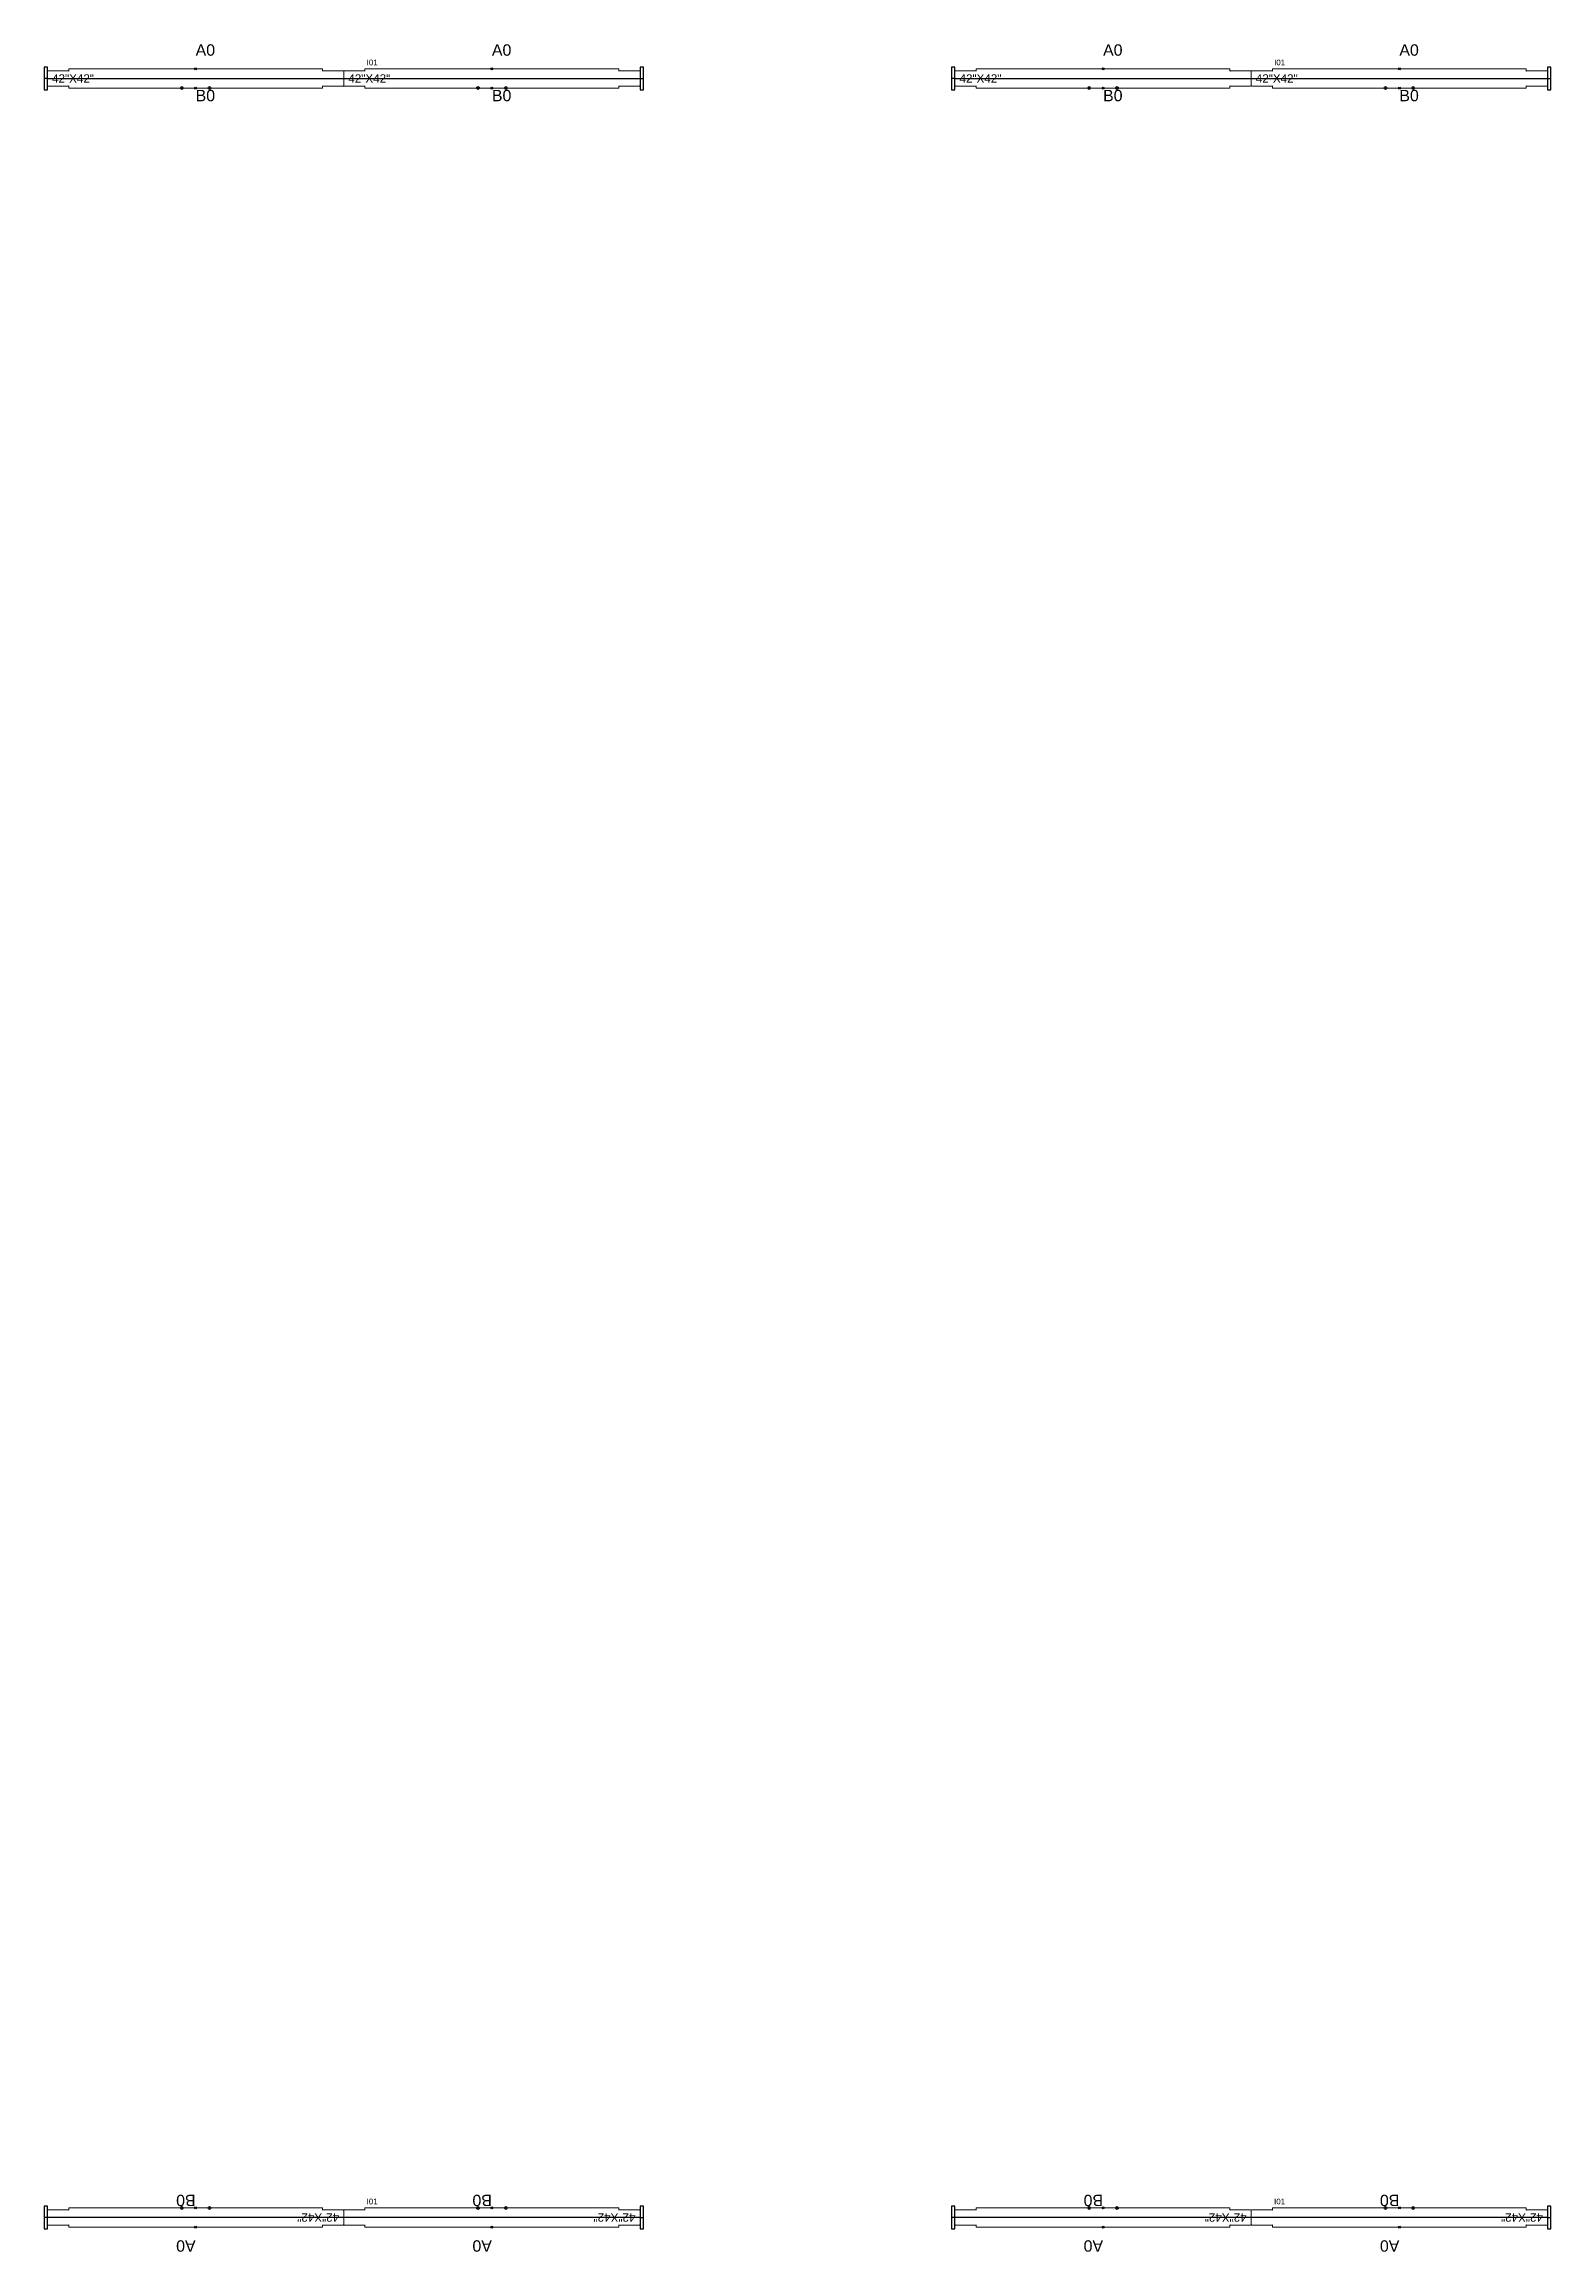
# Model space of a CAD drawing. Header units: millimetres. Extents: x 1390 to 1467.6, y 1790 to 1851.2.
# Drawn here: x 1411.88 to 1417.3, y 1790.1 to 1798.05 of the extents above; entities that cross this region are included whole.
import ezdxf

# ---------------------------------------------------------------- set-up
doc = ezdxf.new("R2010")
doc.units = ezdxf.units.MM
for name, color, linetype in [('DD2D', 7, 'Continuous'), ('DD2D_Geometry', 7, 'Continuous'), ('DDReportes', 7, 'Continuous'), ('Id Unión', 7, 'Continuous')]:
    doc.layers.add(name, color=color, linetype=linetype)
doc.styles.get("Standard").update_dxf_attribs({"font": 'arial.ttf'})

msp = doc.modelspace()

# ---------------------------------------------------------------- texts
at = {"layer": 'DDReportes'}
for s, p in [('A0', (1412.4211, 1798.0111)), ('A0', (1413.4881, 1798.0111)), ('A0', (1415.6891, 1798.0111)), ('A0', (1416.7561, 1798.0111)), ('B0', (1412.4211, 1797.8471)), ('B0', (1413.4881, 1797.8471)), ('B0', (1415.6891, 1797.8471)), ('B0', (1416.7561, 1797.8471))]:
    msp.add_text(s, height=0.041, dxfattribs=at).set_placement(p)
for s, p in [('B0', (1412.4211, 1790.3091)), ('B0', (1413.4881, 1790.3091)), ('B0', (1415.6891, 1790.3091)), ('B0', (1416.7561, 1790.3091)), ('A0', (1412.4211, 1790.1451)), ('A0', (1413.4881, 1790.1451)), ('A0', (1415.6891, 1790.1451)), ('A0', (1416.7561, 1790.1451))]:
    msp.add_text(s, height=0.041, rotation=180, dxfattribs=at).set_placement(p)
at = {"layer": 'Id Unión'}
for p in [(1413.037, 1797.9766), (1416.305, 1797.9766), (1413.0369, 1790.2746), (1416.3049, 1790.2746)]:
    msp.add_text('I01', height=0.0205, dxfattribs=at).set_placement(p)

# ---------------------------------------------------------------- blocks, each defined once
blk = doc.blocks.new('DD101042422D')
at = {"color": 1, "linetype": 'Continuous', "lineweight": 0}
for p, q in [((0, -0.0255), (0, 0.0255)), ((0.0017, 0.0275), (0.0218, 0.0275)), ((0.002, 0.0275), (0.0215, 0.0275)), ((0.0747, 0.0275), (0.0215, 0.0275)), ((0.0747, 0.0275), (0.075, 0.0275)), ((0.0765, 0.026), (0.0765, 0.0343)), ((0.9905, 0.0343), (0.0765, 0.0343)), ((0.9905, 0.0343), (0.9905, 0.026)), ((0.9923, 0.0275), (0.992, 0.0275)), ((0.9923, 0.0275), (1.0455, 0.0275)), ((1.0653, 0.0275), (1.0452, 0.0275)), ((1.065, 0.0275), (1.0455, 0.0275)), ((1.067, -0.0255), (1.067, 0.0255)), ((0.025, -0.0275), (0.002, -0.0275)), ((0.025, -0.0275), (0.0747, -0.0275)), ((0.0747, -0.0275), (0.075, -0.0275)), ((0.0765, -0.0343), (0.0765, -0.026)), ((0.9905, -0.0343), (0.0765, -0.0343)), ((0.9905, -0.026), (0.9905, -0.0343)), ((0.9923, -0.0275), (0.992, -0.0275)), ((1.042, -0.0275), (0.9923, -0.0275)), ((1.042, -0.0275), (1.065, -0.0275))]:
    blk.add_line(p, q, dxfattribs=at)
at = {"color": 1}
for p, q in [((0.53, 0.0379), (0.537, 0.0308)), ((0.53, 0.0308), (0.537, 0.0379)), ((0.53, -0.0379), (0.537, -0.0308)), ((0.53, -0.0308), (0.537, -0.0379))]:
    blk.add_line(p, q, dxfattribs=at)
for centre in [(0.4835, -0.0343), (0.5835, -0.0343)]:
    blk.add_circle(centre, 0.005, dxfattribs=at)
at = {"color": 1, "linetype": 'Continuous', "lineweight": 0}
for centre, radius, start, end in [((0.002, 0.0255), 0.00203, 90, 180), ((0.075, 0.026), 0.00151, 10.02098, 90), ((0.075, 0.026), 0.00151, 0, 10.02098), ((0.992, 0.026), 0.00151, 90, 169.97902), ((0.992, 0.026), 0.00151, 169.97902, 180), ((0.992, 0.026), 0.00151, 169.97902, 180), ((1.065, 0.0255), 0.00203, 0, 90), ((0.002, -0.0255), 0.00203, 180, 270), ((0.075, -0.026), 0.00151, 270, 349.97902), ((0.075, -0.026), 0.00151, 349.97902, 0), ((0.992, -0.026), 0.00151, 180, 190.02098), ((0.992, -0.026), 0.00151, 180, 190.02098), ((0.992, -0.026), 0.00151, 190.02098, 270), ((1.065, -0.0255), 0.00203, 270, 0)]:
    blk.add_arc(centre, radius, start, end, dxfattribs=at)
at = {"color": 1}
for p in [(0.5335, 0.0343), (0.5335, -0.0343)]:
    blk.add_point(p, dxfattribs=at)
blk.add_text('42"X42"', height=0.03).set_placement((0.0165, -0.0149))
blk = doc.blocks.new('SPACE_DD10104242')
blk.add_blockref('DD101042422D', (0, 0))
blk = doc.blocks.new('DD3021422D')
for p, q in [((0, 0.041), (0, -0.041)), ((0.012, 0.041), (0, 0.041)), ((0.012, -0.041), (0.012, 0.041)), ((0, -0.041), (0.012, -0.041))]:
    blk.add_line(p, q)
blk = doc.blocks.new('SPACE_DD302142')
blk.add_blockref('DD3021422D', (0, 0))

# ---------------------------------------------------------------- linework, layer by layer
at = {"layer": 'DD2D'}
for p, q in [((1411.8876, 1797.9291), (1411.8756, 1797.9291)), ((1411.8876, 1797.9291), (1412.9546, 1797.9291)), ((1412.9546, 1797.9291), (1412.9547, 1797.9291)), ((1412.9546, 1797.9291), (1414.0216, 1797.9291)), ((1414.0216, 1797.9291), (1414.0336, 1797.9291)), ((1415.1556, 1797.9291), (1415.1436, 1797.9291)), ((1415.1556, 1797.9291), (1416.2226, 1797.9291)), ((1416.2226, 1797.9291), (1416.2227, 1797.9291)), ((1416.2226, 1797.9291), (1417.2896, 1797.9291)), ((1417.2896, 1797.9291), (1417.3016, 1797.9291)), ((1411.8876, 1790.2271), (1411.8756, 1790.2271)), ((1412.9546, 1790.2271), (1411.8876, 1790.2271)), ((1412.9546, 1790.2271), (1412.9545, 1790.2271)), ((1414.0216, 1790.2271), (1412.9546, 1790.2271)), ((1414.0216, 1790.2271), (1414.0336, 1790.2271)), ((1415.1556, 1790.2271), (1415.1436, 1790.2271)), ((1416.2226, 1790.2271), (1415.1556, 1790.2271)), ((1416.2226, 1790.2271), (1416.2225, 1790.2271)), ((1417.2896, 1790.2271), (1416.2226, 1790.2271)), ((1417.2896, 1790.2271), (1417.3016, 1790.2271))]:
    msp.add_line(p, q, dxfattribs=at)
at = {"layer": 'DD2D_Geometry'}
for points in [[(1412.9546, 1797.9291), (1412.9547, 1797.9291), (1412.9547, 1797.9291), (1412.9546, 1797.9291)], [(1416.2226, 1797.9291), (1416.2227, 1797.9291), (1416.2227, 1797.9291), (1416.2226, 1797.9291)], [(1412.9545, 1790.2271), (1412.9546, 1790.2271), (1412.9546, 1790.2271), (1412.9545, 1790.2271)], [(1416.2225, 1790.2271), (1416.2226, 1790.2271), (1416.2226, 1790.2271), (1416.2225, 1790.2271)]]:
    msp.add_lwpolyline(points, close=True, dxfattribs=at)

# ---------------------------------------------------------------- block references
at = {"layer": 'DD2D_Geometry', "rotation": 180}
for name, p in [('SPACE_DD302142', (1411.8876, 1797.9291)), ('SPACE_DD302142', (1415.1556, 1797.9291)), ('SPACE_DD302142', (1411.8876, 1790.2271)), ('SPACE_DD10104242', (1412.9546, 1790.2271)), ('SPACE_DD10104242', (1414.0216, 1790.2271)), ('SPACE_DD302142', (1415.1556, 1790.2271)), ('SPACE_DD10104242', (1416.2226, 1790.2271)), ('SPACE_DD10104242', (1417.2896, 1790.2271))]:
    msp.add_blockref(name, p, dxfattribs=at)
at = {"layer": 'DD2D_Geometry'}
for name, p in [('SPACE_DD10104242', (1411.8876, 1797.9291)), ('SPACE_DD10104242', (1412.9546, 1797.9291)), ('SPACE_DD302142', (1414.0216, 1797.9291)), ('SPACE_DD10104242', (1415.1556, 1797.9291)), ('SPACE_DD10104242', (1416.2226, 1797.9291)), ('SPACE_DD302142', (1417.2896, 1797.9291)), ('SPACE_DD302142', (1414.0216, 1790.2271)), ('SPACE_DD302142', (1417.2896, 1790.2271))]:
    msp.add_blockref(name, p, dxfattribs=at)

msp.set_redraw_order([(e.dxf.handle, doc.entitydb.next_handle()) for e in msp.query("TEXT MTEXT ATTDEF DIMENSION ARC_DIMENSION")])  # texts and dimensions are drawn at this point

doc.saveas('drawing.dxf')
